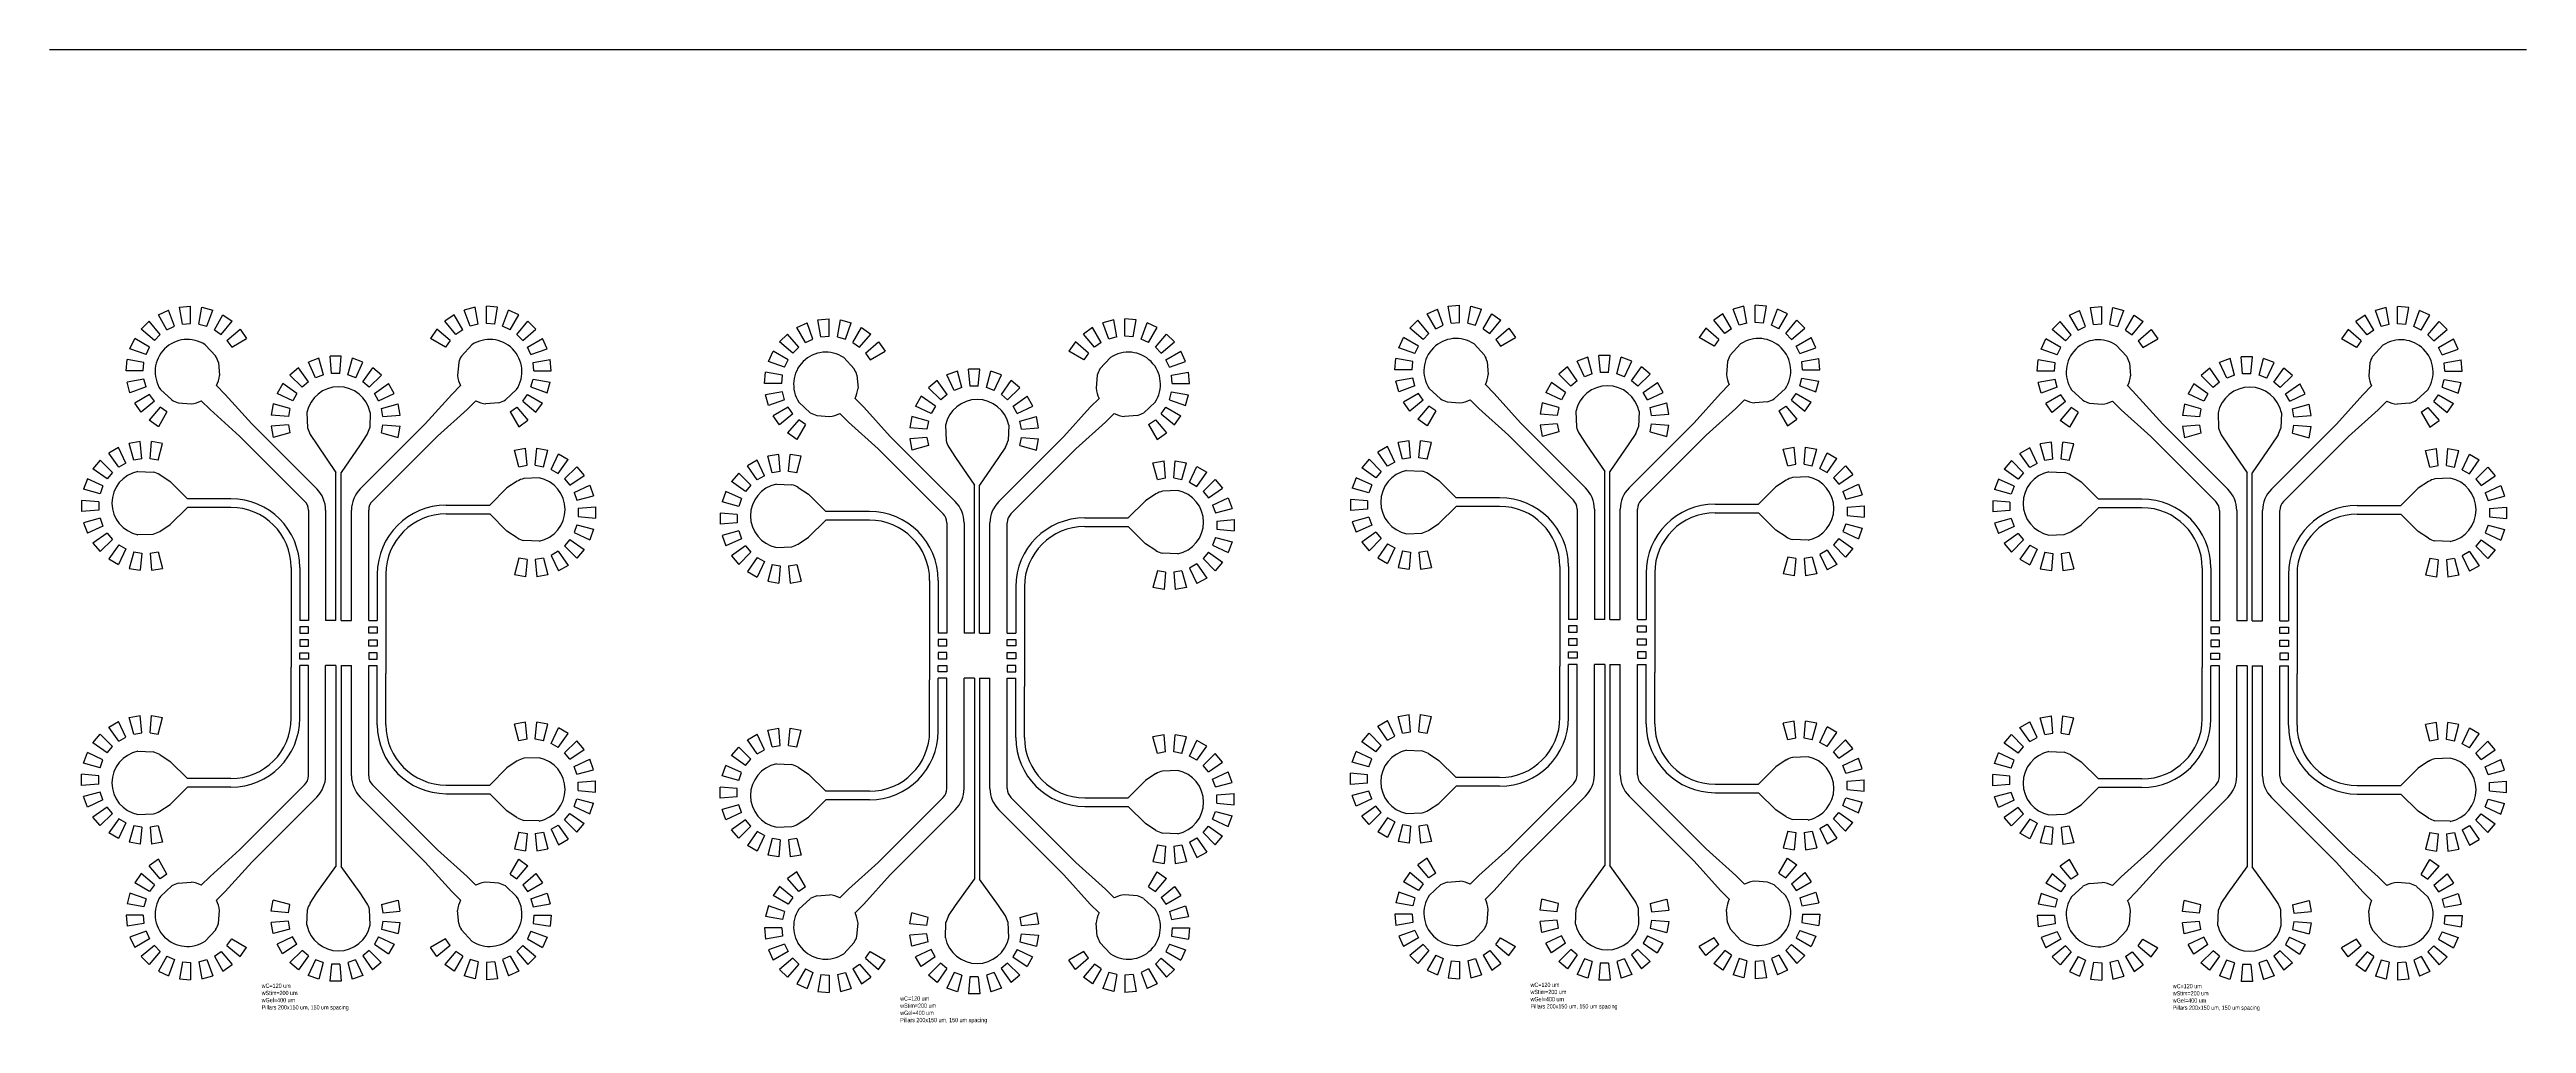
# Model space of a CAD drawing. Extents: x 5000 to 155000, y 6735 to 206735.
# Drawn here: x 13749 to 71251, y 184114 to 206735 of the extents above; entities that cross this region are included whole.
import ezdxf

# ---------------------------------------------------------------- set-up
doc = ezdxf.new("R2010")
doc.units = 0
doc.layers.get('0').update_dxf_attribs({"linetype": 'CONTINUOUS'})
doc.styles.get("Standard").update_dxf_attribs({"font": 'txt', "width": 0.75})

# ---------------------------------------------------------------- blocks, each defined once
blk = doc.blocks.new('CellMigration_Flush_WC1000umWS1000umWG400umPillarSp150um')
for p, q in [((-4371, 16674), (-4186, 16859)), ((-3929, 16552), (-4186, 16859)), ((-3972, 17009), (-3735, 17119)), ((-3772, 16662), (-3972, 17009)), ((-3772, 16662), (-3598, 16743)), ((-3598, 16743), (-3735, 17119)), ((-3482, 17187), (-3222, 17210)), ((-3413, 16793), (-3482, 17187)), ((-3413, 16793), (-3222, 16810)), ((-3222, 16810), (-3222, 17210)), ((-3031, 16793), (-2961, 17187)), ((-3031, 16793), (-2846, 16743)), ((-2961, 17187), (-2709, 17119)), ((-2846, 16743), (-2709, 17119)), ((-2672, 16662), (-2472, 17009)), ((-2515, 16552), (-2258, 16859)), ((-2472, 17009), (-2258, 16859)), ((2894, 17009), (2680, 16859)), ((2937, 16552), (2680, 16859)), ((3094, 16662), (2894, 17009)), ((3384, 17187), (3131, 17119)), ((3268, 16743), (3131, 17119)), ((3453, 16793), (3268, 16743)), ((3453, 16793), (3384, 17187)), ((3644, 16810), (3644, 17210)), ((3905, 17187), (3644, 17210)), ((3836, 16793), (3644, 16810)), ((3836, 16793), (3905, 17187)), ((4021, 16743), (4158, 17119)), ((4194, 16662), (4021, 16743)), ((4394, 17009), (4158, 17119)), ((4194, 16662), (4394, 17009)), ((4352, 16552), (4609, 16859)), ((4794, 16674), (4609, 16859)), ((-4631, 16223), (-4521, 16460)), ((-4256, 16086), (-4631, 16223)), ((-4175, 16260), (-4521, 16460)), ((-4065, 16417), (-4371, 16674)), ((-4256, 16086), (-4175, 16260)), ((-4065, 16417), (-3929, 16552)), ((-2884, 16314), (-2641, 16052)), ((-2672, 16662), (-2515, 16552)), ((-2379, 16417), (-2073, 16674)), ((-2379, 16417), (-2269, 16260)), ((-2269, 16260), (-1923, 16460)), ((-2073, 16674), (-1923, 16460)), ((2495, 16674), (2345, 16460)), ((2692, 16260), (2345, 16460)), ((2802, 16417), (2495, 16674)), ((2802, 16417), (2692, 16260)), ((3094, 16662), (2937, 16552)), ((3306, 16314), (3064, 16052)), ((4487, 16417), (4352, 16552)), ((4487, 16417), (4794, 16674)), ((4597, 16260), (4944, 16460)), ((4678, 16086), (4597, 16260)), ((4678, 16086), (5054, 16223)), ((5054, 16223), (4944, 16460)), ((-4722, 15710), (-4699, 15970)), ((-4322, 15710), (-4722, 15710)), ((-4305, 15901), (-4699, 15970)), ((-4322, 15710), (-4305, 15901)), ((-2578, 15901), (-2552, 15602)), ((-716, 15780), (-916, 15612)), ((-633, 15329), (-916, 15612)), ((-486, 15453), (-716, 15780)), ((-244, 16000), (-489, 15911)), ((-320, 15548), (-489, 15911)), ((-140, 15614), (-320, 15548)), ((-140, 15614), (-244, 16000)), ((49, 15647), (14, 16046)), ((275, 16046), (14, 16046)), ((240, 15647), (49, 15647)), ((240, 15647), (275, 16046)), ((429, 15614), (533, 16000)), ((609, 15548), (429, 15614)), ((779, 15911), (533, 16000)), ((609, 15548), (779, 15911)), ((776, 15453), (1005, 15780)), ((922, 15329), (1205, 15612)), ((1205, 15612), (1005, 15780)), ((3001, 15901), (2975, 15602)), ((4728, 15901), (5122, 15970)), ((4744, 15710), (4728, 15901)), ((4744, 15710), (5144, 15710)), ((5144, 15710), (5122, 15970)), ((-4305, 15519), (-4699, 15449)), ((-4631, 15197), (-4699, 15449)), ((-4256, 15334), (-4631, 15197)), ((-4175, 15160), (-4521, 14960)), ((-4371, 14746), (-4521, 14960)), ((-4065, 15003), (-4371, 14746)), ((-4256, 15334), (-4305, 15519)), ((-4065, 15003), (-4175, 15160)), ((-3923, 15275), (-3661, 15032)), ((-3510, 14969), (-3211, 14943)), ((-2974, 15011), (-2772, 14810)), ((-2620, 15365), (-2419, 15163)), ((-2419, 15163), (-1803, 14477)), ((-1084, 15412), (-1215, 15185)), ((-852, 15016), (-1215, 15185)), ((-756, 15182), (-1084, 15412)), ((-756, 15182), (-852, 15016)), ((-486, 15453), (-633, 15329)), ((922, 15329), (776, 15453)), ((1046, 15182), (1373, 15412)), ((1142, 15016), (1046, 15182)), ((1142, 15016), (1504, 15185)), ((1504, 15185), (1373, 15412)), ((2841, 15163), (2226, 14477)), ((3043, 15365), (2841, 15163)), ((3396, 15011), (3195, 14810)), ((3933, 14969), (3634, 14943)), ((4345, 15275), (4084, 15032)), ((4487, 15003), (4597, 15160)), ((4487, 15003), (4794, 14746)), ((4597, 15160), (4944, 14960)), ((4678, 15334), (4728, 15519)), ((4678, 15334), (5054, 15197)), ((4728, 15519), (5122, 15449)), ((4794, 14746), (4944, 14960)), ((5054, 15197), (5122, 15449)), ((-3929, 14867), (-4186, 14561)), ((-3972, 14411), (-4186, 14561)), ((-3772, 14757), (-3972, 14411)), ((-3772, 14757), (-3929, 14867)), ((-2772, 14810), (-2086, 14194)), ((-294, 12968), (-1803, 14477)), ((-1304, 14940), (-1350, 14682)), ((-951, 14647), (-1350, 14682)), ((-951, 14456), (-1350, 14421)), ((-1350, 14421), (-1304, 14163)), ((-918, 14836), (-1304, 14940)), ((-918, 14836), (-951, 14647)), ((-951, 14456), (-918, 14267)), ((-522, 14739), (-508, 14383)), ((716, 12968), (2226, 14477)), ((948, 14739), (934, 14383)), ((1207, 14836), (1593, 14940)), ((1240, 14647), (1207, 14836)), ((1207, 14267), (1240, 14456)), ((1240, 14647), (1639, 14682)), ((1240, 14456), (1639, 14421)), ((1639, 14682), (1593, 14940)), ((1593, 14163), (1639, 14421)), ((3195, 14810), (2508, 14194)), ((4194, 14757), (4352, 14867)), ((4194, 14757), (4394, 14411)), ((4352, 14867), (4609, 14561)), ((4394, 14411), (4609, 14561)), ((-4894, 13929), (-5120, 13799)), ((-4725, 13567), (-4894, 13929)), ((-4391, 14064), (-4648, 14019)), ((-4544, 13633), (-4648, 14019)), ((-4356, 13666), (-4391, 14064)), ((-4164, 13666), (-4129, 14064)), ((-3872, 14019), (-4129, 14064)), ((-3975, 13633), (-3872, 14019)), ((-2086, 14194), (-577, 12685)), ((-918, 14267), (-1304, 14163)), ((-446, 14231), (-287, 13989)), ((-287, 13989), (151, 13345)), ((713, 13989), (271, 13345)), ((872, 14231), (713, 13989)), ((2508, 14194), (999, 12685)), ((1207, 14267), (1593, 14163)), ((4294, 13869), (4552, 13914)), ((4398, 13483), (4294, 13869)), ((4587, 13516), (4552, 13914)), ((4778, 13516), (4813, 13914)), ((4813, 13914), (5071, 13869)), ((4967, 13483), (5071, 13869)), ((-5320, 13631), (-5489, 13430)), ((-5161, 13201), (-5489, 13430)), ((-5038, 13348), (-5320, 13631)), ((-5038, 13348), (-5161, 13201)), ((-4891, 13471), (-5120, 13799)), ((-4725, 13567), (-4891, 13471)), ((-4356, 13666), (-4544, 13633)), ((-4448, 13373), (-4091, 13359)), ((-3975, 13633), (-4164, 13666)), ((-3940, 13298), (-3698, 13138)), ((151, 9913), (151, 13345)), ((271, 9913), (271, 13345)), ((4398, 13483), (4587, 13516)), ((4778, 13516), (4967, 13483)), ((5147, 13417), (5316, 13779)), ((5147, 13417), (5313, 13321)), ((5313, 13321), (5543, 13649)), ((5316, 13779), (5543, 13649)), ((5460, 13198), (5743, 13481)), ((5583, 13051), (5911, 13280)), ((5743, 13481), (5911, 13280)), ((-5754, 12701), (-5754, 12439)), ((-5356, 12666), (-5754, 12701)), ((-5619, 13204), (-5709, 12958)), ((-5322, 12855), (-5709, 12958)), ((-5257, 13035), (-5619, 13204)), ((-5356, 12666), (-5356, 12474)), ((-5257, 13035), (-5322, 12855)), ((-3698, 13138), (-3698, 13138)), ((-3298, 12738), (-3698, 13138)), ((-2289, 12738), (-3298, 12738)), ((3720, 12588), (4120, 12988)), ((4362, 13148), (4120, 12988)), ((4120, 12988), (4120, 12988)), ((4870, 13223), (4514, 13209)), ((5460, 13198), (5583, 13051)), ((5679, 12885), (6042, 13054)), ((5679, 12885), (5745, 12705)), ((5745, 12705), (6131, 12808)), ((6042, 13054), (6131, 12808)), ((-5356, 12474), (-5754, 12439)), ((-5322, 12285), (-5709, 12182)), ((-5709, 12182), (-5619, 11936)), ((-5257, 12105), (-5619, 11936)), ((-5322, 12285), (-5257, 12105)), ((-3940, 11979), (-3698, 12138)), ((-3298, 12538), (-3698, 12138)), ((-3698, 12138), (-3698, 12138)), ((-2289, 12538), (-3298, 12538)), ((-489, 12473), (-489, 9913)), ((-89, 12473), (-89, 9913)), ((511, 9913), (511, 12473)), ((911, 9913), (911, 12473)), ((2711, 12588), (3720, 12588)), ((2711, 12388), (3720, 12388)), ((3720, 12388), (4120, 11988)), ((5745, 12135), (5679, 11955)), ((5745, 12135), (6131, 12032)), ((5778, 12516), (6177, 12551)), ((5778, 12516), (5778, 12324)), ((5778, 12324), (6177, 12289)), ((6177, 12551), (6177, 12289)), ((-5161, 11939), (-5489, 11710)), ((-5489, 11710), (-5320, 11509)), ((-5038, 11792), (-5320, 11509)), ((-5161, 11939), (-5038, 11792)), ((-4891, 11669), (-5120, 11341)), ((-4725, 11573), (-4894, 11211)), ((-4891, 11669), (-4725, 11573)), ((-4544, 11507), (-4648, 11121)), ((-4544, 11507), (-4356, 11474)), ((-4448, 11904), (-4091, 11917)), ((-4164, 11474), (-3975, 11507)), ((-3975, 11507), (-3872, 11121)), ((4120, 11988), (4120, 11988)), ((4362, 11829), (4120, 11988)), ((4870, 11754), (4514, 11767)), ((5313, 11519), (5147, 11423)), ((5313, 11519), (5543, 11191)), ((5583, 11789), (5460, 11642)), ((5460, 11642), (5743, 11359)), ((5583, 11789), (5911, 11560)), ((5679, 11955), (6042, 11786)), ((5911, 11560), (5743, 11359)), ((6131, 12032), (6042, 11786)), ((-5120, 11341), (-4894, 11211)), ((-4648, 11121), (-4391, 11076)), ((-4356, 11474), (-4391, 11076)), ((-4164, 11474), (-4129, 11076)), ((-4129, 11076), (-3872, 11121)), ((-889, 11138), (-889, 8826)), ((-689, 11138), (-689, 9913)), ((1111, 10988), (1111, 9913)), ((1311, 10988), (1311, 8676)), ((4398, 11357), (4294, 10971)), ((4552, 10926), (4294, 10971)), ((4587, 11324), (4398, 11357)), ((4587, 11324), (4552, 10926)), ((4967, 11357), (4778, 11324)), ((4778, 11324), (4813, 10926)), ((5071, 10971), (4813, 10926)), ((4967, 11357), (5071, 10971)), ((5147, 11423), (5316, 11061)), ((5543, 11191), (5316, 11061)), ((-689, 9913), (-689, 9913)), ((-489, 9913), (-689, 9913)), ((151, 9913), (-89, 9913)), ((271, 9913), (511, 9913)), ((911, 9913), (1111, 9913)), ((-689, 9763), (-689, 9613)), ((-489, 9763), (-689, 9763)), ((-689, 9613), (-489, 9613)), ((-489, 9463), (-689, 9463)), ((-689, 9463), (-689, 9313)), ((-689, 9313), (-489, 9313)), ((-489, 9613), (-489, 9763)), ((-489, 9313), (-489, 9463)), ((911, 9613), (911, 9763)), ((911, 9763), (1111, 9763)), ((1111, 9613), (911, 9613)), ((911, 9313), (911, 9463)), ((911, 9463), (1111, 9463)), ((1111, 9313), (911, 9313)), ((1111, 9763), (1111, 9613)), ((1111, 9463), (1111, 9313)), ((-889, 7638), (-889, 8826)), ((-689, 9013), (-689, 9163)), ((-689, 9163), (-489, 9163)), ((-489, 9013), (-689, 9013)), ((-489, 8863), (-689, 8863)), ((-689, 8863), (-689, 8863)), ((-689, 7638), (-689, 8863)), ((-489, 9163), (-489, 9013)), ((-489, 6304), (-489, 8863)), ((151, 8863), (-89, 8863)), ((-89, 6304), (-89, 8863)), ((151, 8863), (151, 4197)), ((271, 8863), (511, 8863)), ((271, 8863), (271, 4197)), ((511, 6304), (511, 8863)), ((1111, 9163), (911, 9163)), ((911, 9163), (911, 9013)), ((911, 9013), (1111, 9013)), ((911, 8863), (1111, 8863)), ((911, 6304), (911, 8863)), ((1111, 9013), (1111, 9163)), ((1111, 7488), (1111, 8863)), ((1311, 7488), (1311, 8676)), ((-5120, 7436), (-4894, 7566)), ((-4725, 7204), (-4894, 7566)), ((-4648, 7656), (-4391, 7701)), ((-4544, 7269), (-4648, 7656)), ((-4356, 7303), (-4391, 7701)), ((-4164, 7303), (-4129, 7701)), ((-4129, 7701), (-3872, 7656)), ((-3975, 7269), (-3872, 7656)), ((4552, 7551), (4294, 7506)), ((4398, 7119), (4294, 7506)), ((4587, 7153), (4552, 7551)), ((4778, 7153), (4813, 7551)), ((5071, 7506), (4813, 7551)), ((4967, 7119), (5071, 7506)), ((-5489, 7067), (-5320, 7267)), ((-5161, 6838), (-5489, 7067)), ((-5038, 6985), (-5320, 7267)), ((-5161, 6838), (-5038, 6985)), ((-4891, 7108), (-5120, 7436)), ((-4891, 7108), (-4725, 7204)), ((-4544, 7269), (-4356, 7303)), ((-4164, 7303), (-3975, 7269)), ((4587, 7153), (4398, 7119)), ((4967, 7119), (4778, 7153)), ((5147, 7054), (5316, 7416)), ((5313, 6958), (5147, 7054)), ((5313, 6958), (5543, 7286)), ((5543, 7286), (5316, 7416)), ((5460, 6835), (5743, 7117)), ((5583, 6688), (5911, 6917)), ((5911, 6917), (5743, 7117)), ((-5356, 6303), (-5754, 6338)), ((-5754, 6076), (-5754, 6338)), ((-5709, 6595), (-5619, 6841)), ((-5322, 6492), (-5709, 6595)), ((-5257, 6672), (-5619, 6841)), ((-5322, 6492), (-5257, 6672)), ((-4448, 6873), (-4091, 6859)), ((-3940, 6798), (-3698, 6638)), ((-3698, 6638), (-3698, 6638)), ((-3298, 6238), (-3698, 6638)), ((3720, 6088), (4120, 6488)), ((4362, 6648), (4120, 6488)), ((4120, 6488), (4120, 6488)), ((4870, 6723), (4514, 6709)), ((5583, 6688), (5460, 6835)), ((5679, 6522), (6042, 6691)), ((5745, 6342), (5679, 6522)), ((5745, 6342), (6131, 6445)), ((6131, 6445), (6042, 6691)), ((-5356, 6111), (-5754, 6076)), ((-5322, 5922), (-5709, 5819)), ((-5619, 5573), (-5709, 5819)), ((-5356, 6111), (-5356, 6303)), ((-5257, 5742), (-5322, 5922)), ((-3298, 6038), (-3698, 5638)), ((-2289, 6238), (-3298, 6238)), ((-2289, 6038), (-3298, 6038)), ((-2086, 4583), (-577, 6092)), ((-294, 5809), (-1803, 4300)), ((716, 5809), (2226, 4300)), ((2508, 4583), (999, 6092)), ((2711, 6088), (3720, 6088)), ((2711, 5888), (3720, 5888)), ((3720, 5888), (4120, 5488)), ((5679, 5592), (5745, 5772)), ((5745, 5772), (6131, 5669)), ((5778, 6153), (6177, 6188)), ((5778, 5961), (5778, 6153)), ((5778, 5961), (6177, 5926)), ((6177, 5926), (6177, 6188)), ((-5257, 5742), (-5619, 5573)), ((-5161, 5576), (-5489, 5346)), ((-5320, 5146), (-5489, 5346)), ((-5038, 5429), (-5320, 5146)), ((-5038, 5429), (-5161, 5576)), ((-4891, 5306), (-5120, 4978)), ((-4725, 5210), (-4894, 4847)), ((-4725, 5210), (-4891, 5306)), ((-4448, 5404), (-4091, 5417)), ((-3940, 5479), (-3698, 5638)), ((-3698, 5638), (-3698, 5638)), ((4120, 5488), (4120, 5488)), ((4362, 5329), (4120, 5488)), ((4870, 5254), (4514, 5267)), ((5460, 5279), (5583, 5426)), ((5460, 5279), (5743, 4996)), ((5583, 5426), (5911, 5196)), ((5679, 5592), (6042, 5423)), ((5743, 4996), (5911, 5196)), ((6042, 5423), (6131, 5669)), ((-4894, 4847), (-5120, 4978)), ((-4544, 5144), (-4648, 4758)), ((-4391, 4713), (-4648, 4758)), ((-4356, 5111), (-4544, 5144)), ((-4356, 5111), (-4391, 4713)), ((-3975, 5144), (-4164, 5111)), ((-4164, 5111), (-4129, 4713)), ((-3872, 4758), (-4129, 4713)), ((-3975, 5144), (-3872, 4758)), ((4398, 4994), (4294, 4608)), ((4294, 4608), (4552, 4563)), ((4398, 4994), (4587, 4961)), ((4587, 4961), (4552, 4563)), ((4778, 4961), (4967, 4994)), ((4778, 4961), (4813, 4563)), ((4813, 4563), (5071, 4608)), ((4967, 4994), (5071, 4608)), ((5147, 5060), (5313, 5156)), ((5147, 5060), (5316, 4697)), ((5313, 5156), (5543, 4828)), ((5316, 4697), (5543, 4828)), ((-4371, 4031), (-4521, 3817)), ((-4065, 3774), (-4371, 4031)), ((-3972, 4366), (-4186, 4216)), ((-3929, 3910), (-4186, 4216)), ((-3772, 4020), (-3972, 4366)), ((-2772, 3967), (-2086, 4583)), ((-2419, 3614), (-1803, 4300)), ((-289, 3588), (151, 4197)), ((711, 3588), (271, 4197)), ((2841, 3614), (2226, 4300)), ((3195, 3967), (2508, 4583)), ((4194, 4020), (4394, 4366)), ((4352, 3910), (4609, 4216)), ((4394, 4366), (4609, 4216)), ((4487, 3774), (4794, 4031)), ((4794, 4031), (4944, 3817)), ((-4631, 3580), (-4699, 3328)), ((-4256, 3443), (-4631, 3580)), ((-4175, 3617), (-4521, 3817)), ((-4065, 3774), (-4175, 3617)), ((-3772, 4020), (-3929, 3910)), ((-3923, 3502), (-3661, 3744)), ((-3510, 3808), (-3211, 3834)), ((-2974, 3765), (-2772, 3967)), ((-2620, 3412), (-2419, 3614)), ((-448, 3346), (-289, 3588)), ((870, 3346), (711, 3588)), ((3043, 3412), (2841, 3614)), ((3396, 3765), (3195, 3967)), ((3933, 3808), (3634, 3834)), ((4345, 3502), (4084, 3744)), ((4194, 4020), (4352, 3910)), ((4487, 3774), (4597, 3617)), ((4597, 3617), (4944, 3817)), ((4678, 3443), (5054, 3580)), ((5054, 3580), (5122, 3328)), ((-4722, 3067), (-4699, 2807)), ((-4322, 3067), (-4722, 3067)), ((-4305, 3258), (-4699, 3328)), ((-4305, 2876), (-4699, 2807)), ((-4322, 3067), (-4305, 2876)), ((-4256, 3443), (-4305, 3258)), ((-2578, 2876), (-2552, 3174)), ((-1351, 3157), (-1306, 3415)), ((-953, 3122), (-1351, 3157)), ((-953, 2930), (-1351, 2896)), ((-1306, 2638), (-1351, 2896)), ((-920, 3311), (-1306, 3415)), ((-953, 3122), (-920, 3311)), ((-920, 2742), (-953, 2930)), ((-524, 2838), (-510, 3195)), ((946, 2838), (932, 3195)), ((1205, 3311), (1592, 3415)), ((1205, 3311), (1239, 3122)), ((1239, 2930), (1205, 2742)), ((1239, 3122), (1637, 3157)), ((1239, 2930), (1637, 2896)), ((1592, 3415), (1637, 3157)), ((1637, 2896), (1592, 2638)), ((3001, 2876), (2975, 3174)), ((4678, 3443), (4728, 3258)), ((4728, 3258), (5122, 3328)), ((4744, 3067), (4728, 2876)), ((4728, 2876), (5122, 2807)), ((4744, 3067), (5144, 3067)), ((5144, 3067), (5122, 2807)), ((-4256, 2691), (-4631, 2554)), ((-4631, 2554), (-4521, 2317)), ((-4175, 2517), (-4521, 2317)), ((-4065, 2360), (-4371, 2103)), ((-4256, 2691), (-4175, 2517)), ((-4065, 2360), (-3929, 2224)), ((-2884, 2463), (-2641, 2725)), ((-2379, 2360), (-2269, 2517)), ((-2379, 2360), (-2073, 2103)), ((-2269, 2517), (-1923, 2317)), ((-2073, 2103), (-1923, 2317)), ((-920, 2742), (-1306, 2638)), ((-854, 2561), (-1217, 2392)), ((-1086, 2166), (-1217, 2392)), ((-758, 2395), (-1086, 2166)), ((-758, 2395), (-854, 2561)), ((1140, 2561), (1044, 2395)), ((1044, 2395), (1372, 2166)), ((1140, 2561), (1502, 2392)), ((1205, 2742), (1592, 2638)), ((1502, 2392), (1372, 2166)), ((2692, 2517), (2345, 2317)), ((2495, 2103), (2345, 2317)), ((2802, 2360), (2495, 2103)), ((2802, 2360), (2692, 2517)), ((3306, 2463), (3064, 2725)), ((4487, 2360), (4352, 2224)), ((4487, 2360), (4794, 2103)), ((4678, 2691), (4597, 2517)), ((4597, 2517), (4944, 2317)), ((4678, 2691), (5054, 2554)), ((5054, 2554), (4944, 2317)), ((-4371, 2103), (-4186, 1918)), ((-3929, 2224), (-4186, 1918)), ((-3772, 2114), (-3972, 1768)), ((-3972, 1768), (-3735, 1658)), ((-3772, 2114), (-3598, 2033)), ((-3598, 2033), (-3735, 1658)), ((-3413, 1984), (-3482, 1590)), ((-3413, 1984), (-3222, 1967)), ((-3222, 1967), (-3222, 1567)), ((-3031, 1984), (-2846, 2033)), ((-3031, 1984), (-2961, 1590)), ((-2846, 2033), (-2709, 1658)), ((-2672, 2114), (-2515, 2224)), ((-2672, 2114), (-2472, 1768)), ((-2515, 2224), (-2258, 1918)), ((-2472, 1768), (-2258, 1918)), ((-635, 2249), (-918, 1966)), ((-717, 1798), (-918, 1966)), ((-488, 2125), (-717, 1798)), ((-488, 2125), (-635, 2249)), ((-322, 2029), (-491, 1667)), ((-142, 1964), (-322, 2029)), ((-142, 1964), (-245, 1577)), ((47, 1931), (12, 1532)), ((239, 1931), (47, 1931)), ((239, 1931), (274, 1532)), ((608, 2029), (428, 1964)), ((428, 1964), (531, 1577)), ((608, 2029), (777, 1667)), ((921, 2249), (774, 2125)), ((774, 2125), (1003, 1798)), ((921, 2249), (1204, 1966)), ((1204, 1966), (1003, 1798)), ((2937, 2224), (2680, 1918)), ((2894, 1768), (2680, 1918)), ((3094, 2114), (2894, 1768)), ((3094, 2114), (2937, 2224)), ((3268, 2033), (3131, 1658)), ((3453, 1984), (3268, 2033)), ((3453, 1984), (3384, 1590)), ((3836, 1984), (3644, 1967)), ((3644, 1967), (3644, 1567)), ((3836, 1984), (3905, 1590)), ((4194, 2114), (4021, 2033)), ((4021, 2033), (4158, 1658)), ((4394, 1768), (4158, 1658)), ((4194, 2114), (4394, 1768)), ((4352, 2224), (4609, 1918)), ((4794, 2103), (4609, 1918)), ((-3482, 1590), (-3222, 1567)), ((-2961, 1590), (-2709, 1658)), ((-245, 1577), (-491, 1667)), ((274, 1532), (12, 1532)), ((777, 1667), (531, 1577)), ((3384, 1590), (3131, 1658)), ((3905, 1590), (3644, 1567))]:
    blk.add_line(p, q)
for centre, radius, start, end in [((-3297, 15688), 750, 56.53696, 213.46304), ((3720, 15688), 750, 326.53696, 123.46304), ((-3297, 15688), 750, 16.49856, 29.02724), ((-3297, 15688), 750, 334.47122, 353.42465), ((3720, 15688), 750, 186.57535, 205.52878), ((3720, 15688), 750, 150.97276, 163.50144), ((-3297, 15688), 750, 240.97276, 253.50144), ((-3297, 15688), 750, 276.57535, 295.52878), ((213, 14589), 750, 11.53696, 168.46304), ((3720, 15688), 750, 244.47122, 263.42465), ((3720, 15688), 750, 286.49856, 299.02724), ((213, 14589), 750, 195.97276, 208.50144), ((213, 14589), 750, 331.49856, 344.02724), ((-4298, 12638), 750, 101.53696, 258.46304), ((-4298, 12638), 750, 61.49856, 74.02724), ((-2289, 11138), 1600, 0, 90), ((-789, 12473), 300, 0, 45), ((-789, 12473), 700, 0, 45), ((1211, 12473), 700, 135, 180), ((1211, 12473), 300, 135, 180), ((4720, 12488), 750, 105.97276, 118.50144), ((4720, 12488), 750, 281.53696, 78.46304), ((-2289, 11138), 1400, 0, 90), ((2711, 10988), 1600, 90, 180), ((2711, 10988), 1400, 90, 180), ((-4298, 12638), 750, 285.97276, 298.50144), ((4720, 12488), 750, 241.49856, 254.02724), ((-2289, 7638), 1600, 270, 0), ((-2289, 7638), 1400, 270, 0), ((2711, 7488), 1600, 180, 270), ((2711, 7488), 1400, 180, 270), ((-4298, 6138), 750, 101.53696, 258.46304), ((-4298, 6138), 750, 61.49856, 74.02724), ((4720, 5988), 750, 105.97276, 118.50144), ((4720, 5988), 750, 281.53696, 78.46304), ((-789, 6304), 300, 315, 0), ((-789, 6304), 700, 315, 0), ((1211, 6304), 700, 180, 225), ((1211, 6304), 300, 180, 225), ((-4298, 6138), 750, 285.97276, 298.50144), ((4720, 5988), 750, 241.49856, 254.02724), ((-3297, 3089), 750, 146.53696, 303.46304), ((-3297, 3089), 750, 106.49856, 119.02724), ((-3297, 3089), 750, 64.47122, 83.42465), ((3720, 3089), 750, 236.53696, 33.46304), ((3720, 3089), 750, 96.57535, 115.52878), ((3720, 3089), 750, 60.97276, 73.50144), ((-3297, 3089), 750, 330.97276, 343.50144), ((-3297, 3089), 750, 6.57535, 25.52878), ((211, 2988), 750, 151.49856, 164.02724), ((211, 2988), 750, 15.97276, 28.50144), ((3720, 3089), 750, 154.47122, 173.42465), ((3720, 3089), 750, 196.49856, 209.02724), ((211, 2988), 750, 191.53696, 348.46304)]:
    blk.add_arc(centre, radius, start, end)
at = {"insert": (-1573, 1476), "char_height": 100, "attachment_point": 1}
blk.add_mtext_dynamic_manual_height_columns('wC=120 um\\PwStim=200 um\\PwGel=400 um\\PPillars 200x150 um, 150 um spacing', width=2501.39, gutter_width=9943, heights=[0], dxfattribs=at)

msp = doc.modelspace()

# ---------------------------------------------------------------- linework, layer by layer
msp.add_line((13749, 206735), (71251, 206735))

# ---------------------------------------------------------------- block references
for p in [(20247, 183563), (49702, 183586), (64613, 183555), (35070, 183268)]:
    msp.add_blockref('CellMigration_Flush_WC1000umWS1000umWG400umPillarSp150um', p)

doc.saveas('drawing.dxf')
